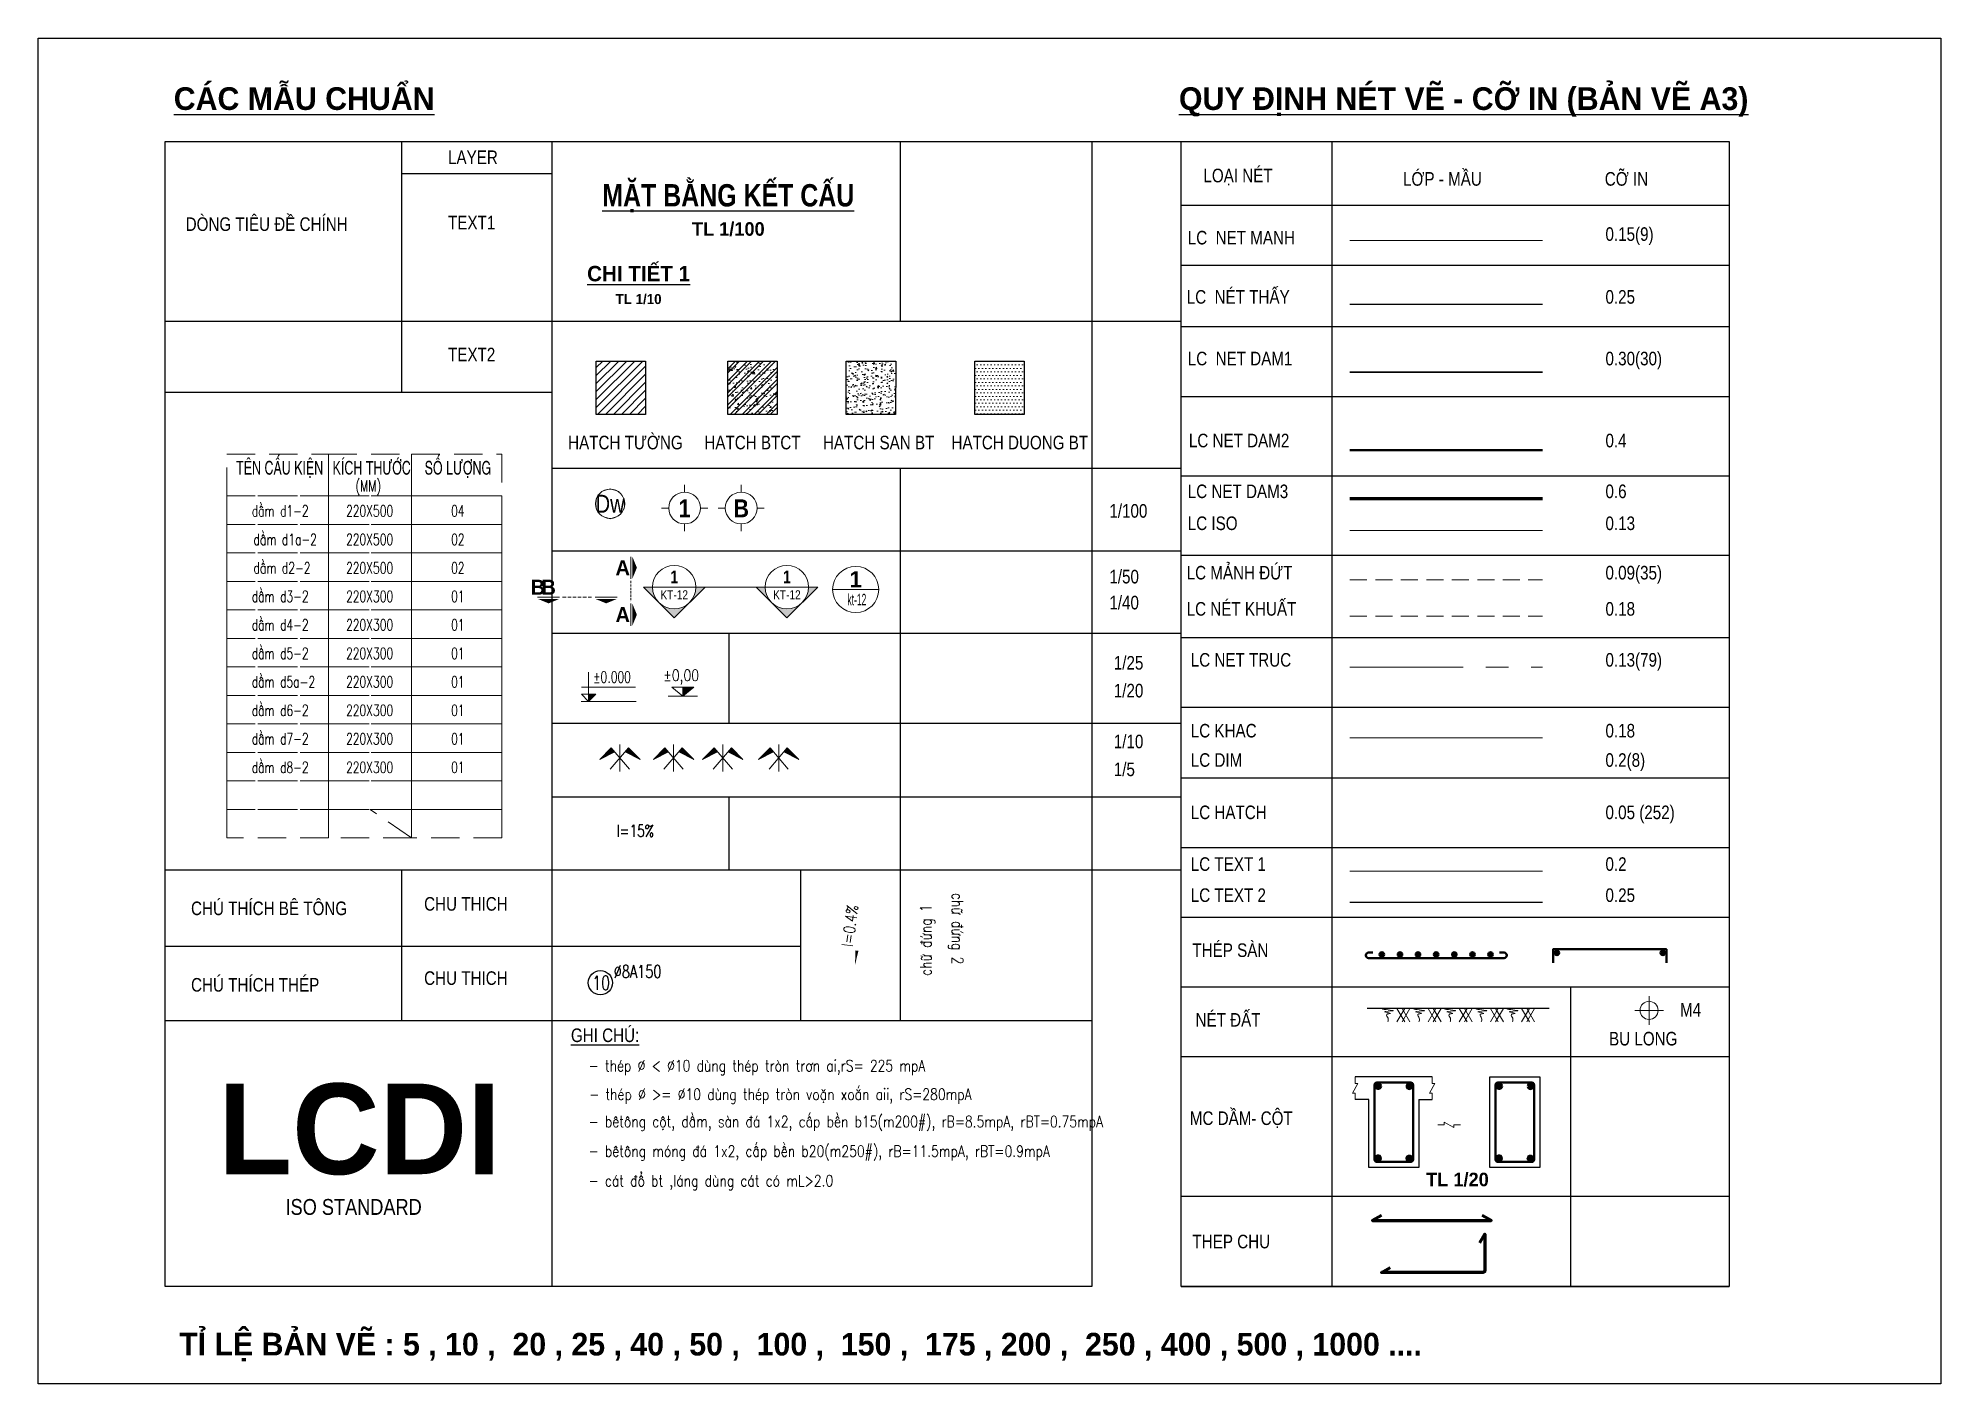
# Model space of a CAD drawing. Header units: inches. Extents: x -676 to 53517, y -16349 to 46516.
# Drawn here: x 28837 to 37237, y -16349 to -10409 of the extents above; entities that cross this region are included whole.
import ezdxf
from ezdxf.enums import TextEntityAlignment as Align

# ---------------------------------------------------------------- set-up
doc = ezdxf.new("R2010")
doc.units = ezdxf.units.IN
doc.header["$MEASUREMENT"] = 0
doc.set_wipeout_variables(frame=1)
for name, pattern in [('CENTERX2', [4, 2.5, -0.5, 0.5, -0.5]), ('DASHDOT', [1, 0.5, -0.25, 0, -0.25]), ('HIDDEN', [0.375, 0.25, -0.125])]:
    doc.linetypes.add(name, pattern=pattern)
for name, color, linetype, lineweight in [('2 - Text2', 2, 'Continuous', 20), ('KICHTHUOC', 167, 'Continuous', 15), ('LC Dim', 8, 'Continuous', 18), ('LC Hatch', 252, 'Continuous', 9), ('LC Hatch @ 1 (1)', 252, 'Continuous', 0), ('LC ISO', 153, 'Continuous', 13), ('LC Khac', 4, 'Continuous', 9), ('LC MANH DUT', 35, 'HIDDEN', 5), ('LC Net dam 1', 30, 'Continuous', 30), ('LC Net dam2', 6, 'Continuous', 40), ('LC Net dam3', 1, 'Continuous', 60), ('LC Net khuat', 4, 'HIDDEN', 13), ('LC Net manh', 9, 'Continuous', 5), ('LC Net thay', 7, 'Continuous', 25), ('LC Net truc', 79, 'DASHDOT', 13), ('LC Text1', 3, 'Continuous', 20), ('LC Text2', 7, 'Continuous', 25), ('TEXT', 7, 'Continuous', 20), ('v-KICHTHUOC', 8, 'Continuous', 18), ('v-TEXT', 7, 'Continuous', 20)]:
    doc.layers.add(name, color=color, linetype=linetype, lineweight=lineweight)
doc.styles.add('Arial', font='arial.ttf', dxfattribs={"width": 0.8})
doc.styles.add('Brief text', font='')
doc.styles.add('EG 1', font='')
doc.styles.add('General text 2', font='arial.ttf')
doc.styles.add('LC 1', font='')
doc.styles.add('LC 2', font='', dxfattribs={"width": 0.7})
doc.styles.add('LC 3', font='vnsimli.shx', dxfattribs={"width": 0.75})
doc.styles.add('LC3', font='', dxfattribs={"width": 0.8})
doc.styles.add('T1', font='Vnsimli.shx', dxfattribs={"width": 0.8})
doc.styles.add('T2', font='', dxfattribs={"width": 0.8})
doc.styles.add('text', font='hoatbif.shx', dxfattribs={"width": 0.7})
doc.styles.add('text1', font='', dxfattribs={"width": 0.7, "height": 300})
doc.styles.get('Brief text').set_extended_font_data('.VnHelvetInsH', bold=True)
doc.styles.get('EG 1').set_extended_font_data('.VnAvantH', bold=True)
doc.styles.get('LC 1').set_extended_font_data('.VnAvantH', bold=True)
doc.styles.get('LC 2').set_extended_font_data('.VnArial NarrowH')
doc.styles.get('LC3').set_extended_font_data('.VnArialH', bold=True)
doc.styles.get('T2').set_extended_font_data('.VnArialH')
doc.styles.get('text1').set_extended_font_data('.VnHelvetInsH', bold=True)

msp = doc.modelspace()

# ---------------------------------------------------------------- texts
at = {"layer": 'LC Text1', "ltscale": 0.2, "style": 'LC 1', "width": 0.9}
for s, p in [('1', (31690.8, -12547.4, 0)), ('B', (31940.8, -12547.4, 0))]:
    msp.add_text(s, height=78.9, rotation=359.99922, dxfattribs=at).set_placement(p, align=Align.BOTTOM_CENTER)
at = {"layer": 'LC Text1', "style": 'LC 3', "width": 0.75}
msp.add_text(' I=15%%%', height=52.43, rotation=359.99922, dxfattribs=at).set_placement((31363.4, -13933.8, 0))
at = {"layer": 'LC Text1', "color": 3, "style": 'LC 3', "width": 0.8}
for s, rotation, p in [('ch÷ ®øng 2', 269.99922, (32871, -14181.5, 0)), ('ch÷ ®øng 1', 89.99922, (32780.7, -14547.7, 0)), ('- thÐp %%C < %%C10 dïng thÐp trßn tr¬n ai,rS= 225 mpA', 359.99922, (31267.6, -14969.1, 0)), ('- thÐp %%C >= %%C10 dïng thÐp trßn voÆn xo¾n aii, rS=280mpA', 359.99922, (31269.6, -15095.4, 0)), ('- bªt«ng cét, dÇm, sµn ®¸ 1x2, cÊp bÒn b15(m200#), rB=8.5mpA, rBT=0.75mpA', 359.99922, (31267.2, -15215.7, 0)), ('- bªt«ng mãng ®¸ 1x2, cÊp bÒn b20(m250#), rB=11.5mpA, rBT=0.9mpA', 359.99922, (31267.2, -15346.4, 0)), ('- c¸t ®æ bt ,l¸ng dïng c¸t cã mL>2.0', 359.99922, (31267.2, -15477, 0))]:
    msp.add_text(s, height=50, rotation=rotation, dxfattribs=at).set_placement(p)
at = {"layer": 'LC Text2', "lineweight": -2}
for s, height, style, p in [('%%uc¸c mÉu chuÈn', 100, 'LC 1', (29435.9, -10725.8, 0)), ('%%Uquy ®Þnh nÐt vÏ - cì in (b¶n vÏ A3)', 100, 'LC 1', (33873.2, -10725.9, 0)), ('tl 1/20', 60, 'LC 1', (34964.4, -15476.5, 0)), ('iso standard', 70, 'LC 2', (29929.3, -15602.6, 0)), ('tØ lÖ b¶n vÏ : 5 , 10 ,  20 , 25 , 40 , 50 ,  100 ,  150 ,  175 , 200 ,  250 , 400 , 500 , 1000 ....', 100, 'LC 1', (29459.8, -16223.2, 0))]:
    msp.add_text(s, height=height, rotation=359.99922, dxfattribs=dict(at, style=style)).set_placement(p)
at = {"layer": 'LC Text2', "style": 'T2', "width": 0.8}
for s, p in [('layer', (30646.6, -10964.8, 0)), ('lo¹i nÐt', (33981.4, -11045.3, 0)), ('Líp - mÇu', (34862.2, -11060.3, 0)), ('cì in', (35753.1, -11060.3, 0)), ('dßng tiªu ®Ò chÝnh', (29488.5, -11259.9, 0)), ('text1', (30646.6, -11253.1, 0)), ('0.15(9)', (35756.1, -11303.8, 0)), ('LC  Net manh', (33912.3, -11319.6, 0)), ('LC  nÐt thÊy', (33907.7, -11581, 0)), ('0.25 ', (35756.1, -11581, 0)), ('text2', (30646.6, -11835.4, 0)), ('LC  Net dam1', (33912.3, -11853.1, 0)), ('0.30(30)', (35756.1, -11853.1, 0)), ('HATCH T¦êNG', (31176.8, -12223.9, 0)), ('HATCH BTCT', (31778.4, -12223.9, 0)), ('HATCH SAN BT', (32301.8, -12223.9, 0)), ('HATCH DUONG BT', (32869.1, -12223.9, 0)), ('LC Net dam2', (33917.2, -12214.9, 0)), ('0.4', (35756.1, -12215, 0)), ('LC Net dam3', (33912.2, -12439.2, 0)), ('0.6', (35756.1, -12439.2, 0)), ('1/100', (33566.1, -12525.5, 0)), ('LC iso', (33912.2, -12580.2, 0)), ('0.13', (35756.1, -12580.2, 0)), ('1/50', (33566.1, -12815.6, 0)), ('LC m¶nh ®øt', (33907.3, -12798.2, 0)), ('0.09(35)', (35756.1, -12798.2, 0)), ('1/40', (33566.1, -12930.2, 0)), ('LC nÐt khuÊt', (33907.3, -12958, 0)), ('0.18', (35756.1, -12958, 0)), ('1/25', (33585.6, -13196, 0)), ('LC Net truc', (33925.5, -13183, 0)), ('0.13(79)', (35756.1, -13183, 0)), ('1/20', (33585.6, -13318.8, 0)), ('LC khac', (33925.5, -13495.6, 0)), ('0.18', (35756.1, -13495.6, 0)), ('1/10', (33585.6, -13543.3, 0)), ('1/5', (33585.6, -13666.1, 0)), ('LC dim', (33925.5, -13625, 0)), ('0.2(8)', (35756.1, -13625.1, 0)), ('LC Hatch', (33925.5, -13856, 0)), ('0.05 (252)', (35756.1, -13856, 0)), ('LC text 1', (33925.5, -14084.3, 0)), ('0.2', (35756.1, -14084.3, 0)), ('LC text 2', (33925.5, -14221.5, 0)), ('0.25', (35756.1, -14221.5, 0)), ('chó thÝch bª t«ng', (29512.3, -14279.7, 0)), ('chu thich', (30541.2, -14260, 0)), ('thÐp sµn', (33932.6, -14464.3, 0)), ('chu thich', (30541.2, -14587.6, 0)), ('chó thÝch thÐp', (29512.3, -14617.2, 0)), ('nÐt ®Êt', (33946.5, -14771.9, 0)), ('m4', (36085.2, -14727.1, 0)), ('%%Ughi chó:', (31189.3, -14839.9, 0)), ('bu long', (35771.9, -14854.9, 0)), ('mc dÇm- cét', (33921.2, -15205.9, 0)), ('thep chu', (33933, -15750.3, 0))]:
    msp.add_text(s, height=60, rotation=359.99922, dxfattribs=at).set_placement(p)
at = {"layer": 'LC Text2', "linetype": 'ByBlock', "style": 'LC 3', "width": 0.75}
msp.add_text('%%C8A150', height=55.56, rotation=359.99922, dxfattribs=at).set_placement((31378.1, -14556, 0))
at = {"layer": 'LC Text2', "ltscale": 100, "style": 'LC 3', "width": 0.75}
msp.add_text('10', height=61.11, rotation=359.99922, dxfattribs=at).set_placement((31322.5, -14578.1, 0), align=Align.MIDDLE_CENTER)
at = {"layer": 'LC Text2', "lineweight": -2, "style": 'LC 1'}
msp.add_text('LCDI', height=400, rotation=359.99922, dxfattribs=at).set_placement((30255.7, -15222.9, 0), align=Align.MIDDLE)

# ---------------------------------------------------------------- blocks, each defined once
blk = doc.blocks.new('DXicon')
at = {"layer": 'LC Hatch', "ltscale": 50}
for points in [[(-1.15, 4.39), (-1.9, 5.26), (-4.45, 2.69)], [(4.45, 2.69), (1.9, 5.26), (1.15, 4.39)]]:
    blk.add_hatch(color=252, dxfattribs=at).paths.add_polyline_path(points)
at = {"layer": 'LC Net manh', "color": 8, "ltscale": 50}
for p, q in [((-1.9, 5.26), (-4.45, 2.69)), ((-4.45, 2.69), (-1.15, 4.39)), ((-2.13, 0.57), (1.9, 5.26)), ((2.13, 0.57), (-1.9, 5.26)), ((0, 0.04), (0, 6.04)), ((4.45, 2.69), (1.15, 4.39)), ((1.9, 5.26), (4.45, 2.69))]:
    blk.add_line(p, q, dxfattribs=at)
blk = doc.blocks.new('thep tron 2')
at = {"layer": 'LC Net dam2'}
for p, q in [((-0.5, 0.5), (0.5, 0.5)), ((0.35, 0.85), (-0.35, 0.15)), ((-0.35, 0.85), (0.35, 0.15)), ((0, 1), (0, 0))]:
    blk.add_line(p, q, dxfattribs=at)
blk.add_circle((0, 0.5), 0.5, dxfattribs=at)
blk = doc.blocks.new('theptron1')
at = {"layer": 'LC Net dam3'}
for p, q in [((-0.5, 0), (0.5, 0)), ((-0.35, 0.35), (0.35, -0.35)), ((0.35, 0.35), (-0.35, -0.35)), ((0, 0.5), (0, -0.5))]:
    blk.add_line(p, q, dxfattribs=at)
blk.add_circle((0, 0), 0.5, dxfattribs=at)
blk = doc.blocks.new('mat dat')
at = {"layer": 'LC Net manh'}
for p, q in [((2, 0), (3.73, -3)), ((3.73, 0), (2, -3)), ((3.15, 0), (4.88, -3)), ((4.88, 0), (3.15, -3))]:
    blk.add_line(p, q, dxfattribs=at)
blk.add_spline([(0, 0), (-1.21, -0.12), (1.21, -0.52), (-0.75, -0.75), (0.58, -1.1), (-0.23, -1.33), (0.06, -2.19), (0, -3)], degree=3, dxfattribs=at)
blk = doc.blocks.new('TTRUC')
at = {"layer": 'LC ISO'}
for p, q in [((0, 6.95), (0, 10.13)), ((-6.95, 0), (-10.13, 0)), ((6.95, 0), (10.13, 0)), ((0, -6.95), (0, -10.13))]:
    blk.add_line(p, q, dxfattribs=at)
at = {"layer": 'LC Net manh'}
blk.add_circle((0, 0), 6.95, dxfattribs=at)
blk = doc.blocks.new('TIEUDE1')
at = {"layer": '2 - Text2', "color": 7, "style": 'EG 1'}
blk.add_attdef('TIªU§Ò', text='', height=5, dxfattribs=at).set_placement((0, 0), align=Align.BOTTOM_CENTER)
blk.add_attdef('TL', text='', height=3, dxfattribs=at).set_placement((0, -2), align=Align.TOP_CENTER)
blk = doc.blocks.new('TIEUDE2')
at = {"layer": 'LC Text2', "color": 7, "style": 'LC 1'}
blk.add_attdef('%%UTIªU§Ò', text='', height=3.5, dxfattribs=at).set_placement((0, 0), align=Align.BOTTOM_CENTER)
blk.add_attdef('TL', text='', height=2.2, dxfattribs=at).set_placement((0, -1.8), align=Align.TOP_CENTER)
blk = doc.blocks.new('trich CT')
at = {"layer": 'LC ISO'}
blk.add_line((-500, 0), (500, 0), dxfattribs=at)
blk.add_circle((0, 0), 500, dxfattribs=at)
at = {"layer": 'LC Text1', "style": 'text1'}
blk.add_attdef('T', text='', height=350, dxfattribs=at).set_placement((0, 223), align=Align.MIDDLE_CENTER)
at = {"layer": 'LC Text1', "linetype": 'ByBlock', "style": 'text', "width": 0.7}
blk.add_attdef('KT', text='', height=250, dxfattribs=at).set_placement((0, -217), align=Align.MIDDLE_CENTER)
blk = doc.blocks.new('*U85')
at = {"layer": 'LC ISO'}
h = blk.add_hatch(color=256, dxfattribs=at)
h.paths.add_polyline_path([(0, -8.49), (4.24, -4.24, -0.198912), (0, -6, -0.198912), (-4.24, -4.24)])
h.paths.add_polyline_path([(8.49, 0), (6, 0, -0.198912), (4.24, -4.24)])
h.paths.add_polyline_path([(-4.24, -4.24, -0.198912), (-6, 0), (-8.49, 0)])
h = blk.add_hatch(color=256, dxfattribs=at)
h.paths.add_polyline_path([(31.08, -8.49), (35.32, -4.24, -0.198912), (31.08, -6, -0.198912), (26.84, -4.24)])
h.paths.add_polyline_path([(39.57, 0), (37.08, 0, -0.198912), (35.32, -4.24)])
h.paths.add_polyline_path([(26.84, -4.24, -0.198912), (25.08, 0), (22.59, 0)])
for p, q in [((-6, 0), (6, 0)), ((25.08, 0), (37.08, 0))]:
    blk.add_line(p, q, dxfattribs=at)
for points in [[(6, 0), (8.49, 0), (0, -8.49), (-8.49, 0), (-6, 0)], [(37.08, 0), (39.57, 0), (31.08, -8.49), (22.59, 0), (25.08, 0)]]:
    blk.add_lwpolyline(points, dxfattribs=at)
for centre in [(0, 0), (31.08, 0)]:
    blk.add_circle(centre, 6, dxfattribs=at)
at = {"layer": 'LC MANH DUT', "linetype": 'HIDDEN', "ltscale": 300}
blk.add_line((6, 0), (25.08, 0), dxfattribs=at)
at = {"layer": 'LC Text1', "style": 'Brief text', "width": 0.8, "flags": 8}
for tag, p in [('VIEW-NUMBER2', (0, 52)), ('VIEW-NUMBER1', (0, 0))]:
    blk.add_attdef(tag, text='', height=3.5, dxfattribs=at).set_placement(p, align=Align.BOTTOM_CENTER)
at = {"layer": 'LC Text1', "style": 'Arial', "width": 0.8, "flags": 8}
for tag, p in [('SHEET-NUMBER2', (0, 51.13)), ('SHEET-NUMBER1', (0, -0.87))]:
    blk.add_attdef(tag, text='', height=2.5, dxfattribs=at).set_placement(p, align=Align.TOP_CENTER)
blk = doc.blocks.new('Caodo1')
at = {"layer": 'LC Text1'}
blk.add_hatch(color=4, dxfattribs=at).paths.add_polyline_path([(0, 200), (0, 0), (243, 200)])
at = {"layer": 'LC Text1', "color": 4}
for p, q in [((324, 0), (-324, 0)), ((0, 0), (0, 200))]:
    blk.add_line(p, q, dxfattribs=at)
blk.add_lwpolyline([(-243, 200), (243, 200), (0, 0), (0, 0)], close=True, dxfattribs=at)
at = {"layer": 'LC Text1', "color": 4, "style": 'T1', "width": 0.8}
blk.add_attdef('%%P0,00', text='', height=250, dxfattribs=at).set_placement((-39, 460), align=Align.MIDDLE_CENTER)
blk = doc.blocks.new('bu lon')
at = {"layer": 'LC Khac', "color": 9}
for p, q in [((0.79, 0), (-0.79, 0)), ((0, -0.79), (0, 0.79))]:
    blk.add_line(p, q, dxfattribs=at)
at = {"layer": 'LC Khac', "color": 7}
blk.add_circle((0, 0), 0.5, dxfattribs=at)
blk = doc.blocks.new('MM')
at = {"layer": 'LC Khac', "xscale": 2.289702860291335, "yscale": 2.289702860291335, "zscale": 2.289702860291335}
blk.add_blockref('bu lon', (0, 0), dxfattribs=at)
blk = doc.blocks.new('CT')
at = {"layer": 'LC Khac'}
blk.add_hatch(color=252, dxfattribs=at).paths.add_polyline_path([(3.25, 1.6), (1.64, 1.6), (1.64, 0)])
at = {"layer": 'LC Khac', "color": 9, "ltscale": 50}
for p, q in [((12.09, 0), (0, 0)), ((0.05, 3.14), (12, 3.14))]:
    blk.add_line(p, q, dxfattribs=at)
for points in [[(1.64, 6.43), (1.64, 0)], [(1.64, 0), (0.03, 1.6), (1.64, 1.6)], [(1.64, 0), (3.25, 1.6), (1.64, 1.6)]]:
    blk.add_lwpolyline(points, dxfattribs=at)
at = {"layer": 'LC Khac', "color": 3, "style": 'LC 3', "width": 0.75}
blk.add_attdef('CT', (1.91, 3.5), '', height=2.2, dxfattribs=at)
blk = doc.blocks.new('*U66')
at = {"layer": 'Defpoints'}
blk.add_lwpolyline([(0, 4.25), (-2.5, 3.44), (-4.04, 1.31), (-4.04, -1.31), (-2.5, -3.44), (0, -4.25), (2.5, -3.44), (4.04, -1.31), (4.04, 1.31), (2.5, 3.44)], close=True, dxfattribs=at)
at = {"layer": 'LC Text1', "style": 'General text 2', "width": 0.8, "flags": 8}
blk.add_attdef('SYMBOL', text='', height=5.2, dxfattribs=at).set_placement((0, 0), align=Align.MIDDLE_CENTER)
blk.add_wipeout([(0, 4.25), (-2.5, 3.44), (-4.04, 1.31), (-4.04, -1.31), (-2.5, -3.44), (0, -4.25), (2.5, -3.44), (4.04, -1.31), (4.04, 1.31), (2.5, 3.44)]).dxf.layer = 'LC Net manh'
at = {"layer": 'LC ISO'}
blk.add_circle((0, 0), 4.25, dxfattribs=at)
blk = doc.blocks.new('matcatdoc')
at = {"layer": 'LC Khac', "color": 1, "ltscale": 2}
for p, q in [((0, 485), (0, 0)), ((0, -550), (0, -1036))]:
    blk.add_line(p, q, dxfattribs=at)
for points in [[(134, 243, 0, 471, 0), (37, 243, 275, 275, 0)], [(134, -793, 0, 471, 0), (37, -793, 275, 275, 0)]]:
    blk.add_lwpolyline(points, format="xyseb", dxfattribs=at)
at = {"layer": 'LC MANH DUT', "ltscale": 200}
blk.add_line((0, -49), (0, -506), dxfattribs=at)
at = {"ltscale": 2, "style": 'LC 1'}
for p in [(-179, 243), (-179, -793)]:
    blk.add_attdef('LC', text='', height=330, dxfattribs=at).set_placement(p, align=Align.MIDDLE_CENTER)
blk = doc.blocks.new('*U84')
at = {"layer": 'LC Khac', "color": 1, "ltscale": 2}
for p, q in [((0, 0), (-485, 0)), ((1271, 0), (785, 0))]:
    blk.add_line(p, q, dxfattribs=at)
for points in [[(-243, -134, 0, 471, 0), (-243, -37, 275, 275, 0)], [(1028, -134, 0, 471, 0), (1028, -37, 275, 275, 0)]]:
    blk.add_lwpolyline(points, format="xyseb", dxfattribs=at)
at = {"layer": 'LC MANH DUT', "ltscale": 300}
blk.add_line((66, 0), (732, 0), dxfattribs=at)
at = {"ltscale": 2, "style": 'LC 1'}
for p in [(-243, 222), (1028, 222)]:
    blk.add_attdef('LC', text='', height=330, dxfattribs=at).set_placement(p, align=Align.MIDDLE_CENTER)
blk = doc.blocks.new('DODOC1')
at = {"layer": 'KICHTHUOC'}
blk.add_lwpolyline([(-630, 0, 0, 0, 0), (762, 0, 0, 66.7, 0), (443, 0, 66.7, 66.7, 0)], format="xyseb", dxfattribs=at)
at = {"layer": 'TEXT', "style": 'T1', "width": 0.8}
blk.add_attdef('DOC', text='', height=250, dxfattribs=at).set_placement((-79, 226), align=Align.MIDDLE_CENTER)

# ---------------------------------------------------------------- hatches: boundary and pattern name
at = {"layer": 'LC Hatch', "ltscale": 3}
h = msp.add_hatch(dxfattribs=at)
h.set_pattern_fill('AR-CONC', color=256, scale=7.032451, angle=-0.00078)
h.set_pattern_definition([(49.99922, (40252.093, -28188.806), (50.44091, -4.4137), [5.27434, -58.01772]), (354.9992, (40252.093, -28188.806), (-9.7569, 52.89768), [4.21947, -46.41418]), (100.45062, (40256.296, -28189.174), (40.68405, 48.48394), [4.4825, -49.30748]), (46.1834, (40252.093, -28174.74), (75.05305, -11.64107), [7.9115, -87.0266]), (96.6348, (40258.35, -28175.71), (65.73064, 68.50347), [6.72375, -73.9612]), (351.1834, (40252.09, -28174.74), (65.7306, 68.50352), [6.3292, -69.62127]), (20.99922, (40259.126, -28178.257), (41.97681, -28.31455), [5.27434, -58.01772]), (325.9992, (40259.126, -28178.257), (17.11173, 50.99559), [4.21947, -46.41418]), (71.45062, (40262.624, -28180.617), (59.08856, 22.68099), [4.4825, -49.30748]), (37.49922, (40252.093, -28188.806), (0.855456, 23.410587), [0, -45.851583, 0, -47.117424, 0, -46.58999]), (7.49922, (40252.093, -28188.806), (18.500617, 27.73656), [0, -26.863964, 0, -44.796715, 0, -17.75694]), (327.49922, (40236.41, -28188.805), (37.540781, -1.586674), [0, -17.58113, 0, -54.85312, 0, -72.78587]), (317.49922, (40229.378, -28188.805), (41.01238, 7.039273), [0, -22.85547, 0, -36.4281, 0, -51.68852])])
h.paths.add_polyline_path([(32622.8, -11834.4), (32404.8, -11834.4), (32404.8, -12069.9), (32622.7, -12069.9)])
h = msp.add_hatch(dxfattribs=at)
h.set_pattern_fill('DOTS', color=256, scale=246.135797, angle=-0.00078)
h.set_pattern_definition([(359.99922, (40289.688, -28188.806), (7.691954, 15.383382), [0, -15.383487])])
h.paths.add_polyline_path([(33190.1, -11834.4), (32972.1, -11834.4), (32972.1, -12069.9), (33190.1, -12069.9)])
at = {"layer": 'LC Hatch @ 1 (1)', "ltscale": 2}
h = msp.add_hatch(dxfattribs=at)
h.set_pattern_fill('ANSI31', color=256, scale=200.002916, angle=-0.00078)
h.set_pattern_definition([(44.99922, (40289.688, -28188.806), (-17.677686, 17.67817), [])])
h.paths.add_polyline_path([(31518.7, -12069.9), (31518.7, -11834.4), (31300.8, -11834.4), (31300.8, -12069.9)])
h = msp.add_hatch(dxfattribs=at)
h.set_pattern_fill('BTCT', color=256, scale=10, angle=-0.00078)
h.set_pattern_definition([(49.9992, (31400.274, 378.59), (71.72593, -6.2762), [7.5, -82.5]), (354.9992, (31400.274, 378.59), (-13.8741, 75.2194), [6, -66]), (100.4506, (31406.25, 378.07), (57.8519, 68.94316), [6.374, -70.1142]), (46.1834, (31400.27, 398.59), (106.7239, -16.55336), [11.25, -123.75]), (96.6348, (31409.17, 397.21), (93.4676, 97.4105), [9.561, -105.1713]), (351.1834, (31400.27, 398.59), (93.4675, 97.4106), [9, -99]), (20.9992, (31410.274, 393.59), (59.69015, -40.2627), [7.5, -82.5]), (325.9992, (31410.274, 393.59), (24.33253, 72.51467), [6, -66]), (71.4506, (31415.25, 390.24), (84.0227, 32.2519), [6.374, -70.1142]), (37.49922, (31400.274, 378.593), (1.21644, 33.28937), [0, -65.2, 0, -67, 0, -66.25]), (7.4992, (31400.274, 378.593), (26.30749, 39.44081), [0, -38.2, 0, -63.7, 0, -25.25]), (327.49922, (31377.974, 378.593), (53.382213, -2.25622), [0, -25, 0, -78, 0, -103.5]), (317.4992, (31367.974, 378.593), (58.31875, 10.0097), [0, -32.5, 0, -51.8, 0, -73.5]), (44.9992, (31400.274, 378.593), (-26.51614, 26.51687), []), (44.9992, (31417.95, 378.592), (-26.51614, 26.51687), [])])
h.paths.add_polyline_path([(32099.4, -11834.4), (31881.4, -11834.4), (31881.4, -12069.9), (32099.4, -12069.9)])

# ---------------------------------------------------------------- linework, layer by layer
at = {"layer": 'Defpoints', "ltscale": 0.2, "elevation": 0}
msp.add_lwpolyline([(28837, -10408.6), (37237, -10408.7), (37236.9, -16348.7), (28836.9, -16348.6)], close=True, dxfattribs=at)
at = {"layer": 'LC ISO', "ltscale": 0.5}
msp.add_line((34628, -12581.8, 0), (35478.4, -12581.8, 0), dxfattribs=at)
at = {"layer": 'LC Khac', "ltscale": 0.5}
msp.add_line((34628, -13497.2, 0), (35478.4, -13497.2, 0), dxfattribs=at)
at = {"layer": 'LC MANH DUT', "ltscale": 300}
msp.add_line((34628, -12799.7, 0), (35478.4, -12799.8, 0), dxfattribs=at)
at = {"layer": 'LC Net dam 1'}
msp.add_line((34628, -11882.9, 0), (35478.4, -11882.9, 0), dxfattribs=at)
at = {"layer": 'LC Net dam2', "ltscale": 5}
msp.add_line((35478.4, -12226.9, 0), (34628, -12226.9, 0), dxfattribs=at)
at = {"layer": 'LC Net dam2', "elevation": 0}
msp.add_lwpolyline([(35288.7, -14445.2), (35308.7, -14445.2, -0.414214), (35320.1, -14456.6), (35320.1, -14457.8, -0.414214), (35308.7, -14469.2), (35009.2, -14469.2), (34709.8, -14469.2, -0.414214), (34698.4, -14457.8), (34698.4, -14456.6, -0.414214), (34709.8, -14445.2), (34729.8, -14445.2)], format="xyb", dxfattribs=at)
msp.add_lwpolyline([(35525.2, -14490), (35525.2, -14430), (36025.2, -14430), (36025.2, -14490)], dxfattribs=at)
for points in [[(34736.5, -15358.8), (34736.5, -15028.8, -0.414214), (34746.5, -15018.8), (34896.5, -15018.8, -0.414214), (34906.5, -15028.8), (34906.5, -15358.8, -0.414214), (34896.5, -15368.8), (34746.5, -15368.8, -0.414214)], [(35270.9, -15358.8), (35270.9, -15028.8, -0.414214), (35280.9, -15018.8), (35430.9, -15018.8, -0.414214), (35440.9, -15028.8), (35440.9, -15358.8, -0.414214), (35430.9, -15368.8), (35280.9, -15368.8, -0.414214)]]:
    msp.add_lwpolyline(points, format="xyb", close=True, dxfattribs=at)
at = {"layer": 'LC Net dam3', "ltscale": 0.5}
msp.add_line((34628, -12440.7, 0), (35478.4, -12440.7, 0), dxfattribs=at)
at = {"layer": 'LC Net dam3', "ltscale": 5, "elevation": 0}
msp.add_lwpolyline([(34767.3, -15605), (34728.3, -15627.5), (35251.3, -15627.5), (35212.4, -15605)], dxfattribs=at)
at = {"layer": 'LC Net dam3', "elevation": 0}
msp.add_lwpolyline([(35201.7, -15726), (35224.2, -15687), (35224.2, -15846.7, -0.414214), (35214.2, -15856.7), (34766.7, -15856.7), (34805.7, -15834.2)], format="xyb", dxfattribs=at)
at = {"layer": 'LC Net khuat', "ltscale": 300}
msp.add_line((34628, -12959.6, 0), (35478.4, -12959.6, 0), dxfattribs=at)
at = {"layer": 'LC Net manh'}
msp.add_line((34628, -11302.7, 0), (35478.4, -11302.7, 0), dxfattribs=at)
at = {"layer": 'LC Net manh', "elevation": 0}
for points in [[(34651.5, -15093.8), (34651.5, -15065.2), (34640, -15065.2), (34663, -15022.5), (34651.5, -15022.5), (34651.5, -14993.8)], [(34991.5, -15093.8), (34991.5, -15065.2), (34980, -15065.2), (35003, -15022.5), (34991.5, -15022.5), (34991.5, -14993.8)], [(35015.6, -15205), (35044.2, -15205), (35044.2, -15193.5), (35086.9, -15216.5), (35086.9, -15205), (35115.6, -15205)]]:
    msp.add_lwpolyline(points, dxfattribs=at)
at = {"layer": 'LC Net thay'}
for p, q in [((30441.6, -10865.6, 0), (30441.6, -11971.3, 0)), ((31104.3, -10865.6, 0), (31104.3, -15919, 0)), ((32642.4, -10865.6, 0), (32642.4, -11658.1, 0)), ((33488.7, -10865.6, 0), (33882.9, -10865.6, 0)), ((34548.8, -10865.6, 0), (34548.7, -15919, 0)), ((31104.3, -11007.6, 0), (30441.6, -11007.6, 0)), ((33882.9, -11145.9, 0), (36302.3, -11145.9, 0)), ((33882.9, -11410.5, 0), (36302.3, -11410.5, 0)), ((34628, -11582.5, 0), (35478.4, -11582.5, 0)), ((29397.9, -11658.1, 0), (32642.4, -11658.1, 0)), ((29397.9, -11658.1, 0), (33882.9, -11658.1, 0)), ((33882.9, -11681.6, 0), (36302.3, -11681.7, 0)), ((29397.9, -11971.3, 0), (31104.3, -11971.3, 0)), ((33882.9, -11990.7, 0), (36302.3, -11990.7, 0)), ((31104.3, -12307.6, 0), (33882.9, -12307.6, 0)), ((32642.3, -12307.6, 0), (32642.3, -14744.8, 0)), ((33882.9, -12340.5, 0), (36302.3, -12340.6, 0)), ((31104.3, -12671.1, 0), (33882.9, -12671.1, 0)), ((33882.9, -12690.4, 0), (36302.3, -12690.4, 0)), ((31104.3, -13034.5, 0), (33882.9, -13034.6, 0)), ((31885.8, -13034.5, 0), (31885.8, -13432.8, 0)), ((33882.9, -13053.9, 0), (36302.2, -13053.9, 0)), ((31104.3, -13432.8, 0), (33882.9, -13432.9, 0)), ((33882.9, -13361.4, 0), (36302.2, -13361.4, 0)), ((33882.9, -13674, 0), (36302.2, -13674.1, 0)), ((31104.3, -13756.8, 0), (32642.3, -13756.9, 0)), ((31104.3, -13756.8, 0), (33882.9, -13756.9, 0)), ((31885.8, -13756.8, 0), (31885.8, -14079.1, 0)), ((33882.9, -13981.6, 0), (36302.2, -13981.6, 0)), ((29397.9, -14079, 0), (33882.9, -14079.1, 0)), ((30441.6, -14079, 0), (30441.6, -14744.8, 0)), ((32204.5, -14744.8, 0), (32204.5, -14079.1, 0)), ((34628, -14223, 0), (35478.4, -14223.1, 0)), ((33882.9, -14289.1, 0), (36302.2, -14289.2, 0)), ((29397.9, -14417.2, 0), (32204.5, -14417.3, 0)), ((33882.8, -14596.7, 0), (36302.2, -14596.7, 0)), ((35601.4, -14596.7, 0), (35601.3, -15919, 0)), ((35508.2, -14691.3, 0), (34704.2, -14691.3, 0)), ((29397.9, -14744.8, 0), (33488.6, -14744.9, 0)), ((29397.9, -14744.8, 0), (33488.6, -14744.9, 0)), ((33882.8, -14904.2, 0), (36302.2, -14904.2, 0)), ((34991.5, -14993.8, 0), (34651.5, -14993.8, 0)), ((34711.5, -15093.8, 0), (34651.5, -15093.8, 0)), ((34931.5, -15093.8, 0), (34991.5, -15093.8, 0)), ((33882.8, -15519.3, 0), (36302.2, -15519.3, 0)), ((33882.8, -15919, 0), (36302.2, -15919, 0))]:
    msp.add_line(p, q, dxfattribs=at)
at = {"layer": 'LC Net thay', "elevation": 0}
for points in [[(29397.9, -10865.5), (33488.7, -10865.6), (33488.6, -15919), (29397.9, -15918.9)], [(33882.9, -10865.6), (36302.3, -10865.6), (36302.2, -15919), (33882.8, -15919)], [(35245.9, -14993.8), (35465.9, -14993.8), (35465.9, -15393.8), (35245.9, -15393.8)]]:
    msp.add_lwpolyline(points, close=True, dxfattribs=at)
msp.add_lwpolyline([(34931.5, -15093.8), (34931.5, -15393.8), (34711.5, -15393.8), (34711.5, -15093.8)], dxfattribs=at)
at = {"layer": 'LC Net truc', "linetype": 'CENTERX2', "ltscale": 200}
msp.add_line((34628, -13184.5, 0), (35478.4, -13184.6, 0), dxfattribs=at)
at = {"layer": 'LC Text1'}
msp.add_line((34628, -14085.9, 0), (35478.4, -14085.9, 0), dxfattribs=at)
at = {"layer": 'LC Text2', "ltscale": 2, "elevation": 0}
for points in [[(31300.8, -11834.4), (31518.7, -11834.4), (31518.7, -12069.9), (31300.8, -12069.9)], [(31881.4, -11834.4), (32099.4, -11834.4), (32099.4, -12069.9), (31881.4, -12069.9)], [(32404.8, -11834.4), (32622.8, -11834.4), (32622.7, -12069.9), (32404.8, -12069.9)], [(32972.1, -11834.4), (33190.1, -11834.4), (33190.1, -12069.9), (32972.1, -12069.9)]]:
    msp.add_lwpolyline(points, close=True, dxfattribs=at)
at = {"layer": 'LC Text2', "ltscale": 100}
msp.add_circle((31319.5, -14578.1, 0), 53.5, dxfattribs=at)

# ---------------------------------------------------------------- block references
at = {"layer": 'LC Dim'}
for p, xscale, yscale, zscale, rotation in [((34752.5, -15034.8, 0), 20.00000014482849, 20.00000014482849, 20.00000014482849, 359.999216292062), ((34890.5, -15034.8, 0), -20.00000014482849, 20.00000014482846, 20.00000014482846, 359.999216292062), ((35286.9, -15034.8, 0), 20.00000014482849, 20.00000014482849, 20.00000014482849, 359.999216292062), ((35424.9, -15034.8, 0), -20.00000014482849, 20.00000014482846, 20.00000014482846, 359.999216292062), ((34752.5, -15352.8, 0), -20.00000014482848, 20.00000014482846, 20.00000014482846, 179.9992162950231), ((34890.5, -15352.8, 0), 20.00000014482848, 20.00000014482848, 20.00000014482848, 179.9992162950232), ((35286.9, -15352.8, 0), -20.00000014482848, 20.00000014482846, 20.00000014482846, 179.9992162950231), ((35424.9, -15352.8, 0), 20.00000014482848, 20.00000014482848, 20.00000014482848, 179.9992162950232)]:
    msp.add_blockref('theptron1', p, dxfattribs=dict(at, xscale=xscale, yscale=yscale, zscale=zscale, rotation=rotation))
at = {"layer": 'LC Hatch', "xscale": 20.00000014482849, "yscale": 20.00000014482849, "zscale": 20.00000014482849, "rotation": 359.999216292062}
for p in [(31405.5, -13647.1, 0), (31642.4, -13647.1, 0), (31859.5, -13647.1, 0), (32106.3, -13647.1, 0)]:
    msp.add_blockref('DXicon', p, dxfattribs=at)
at = {"layer": 'LC ISO', "xscale": 10.07844203318265, "yscale": 10.07844203318265, "zscale": 10.07844203318265, "rotation": 359.999216292062}
for p in [(31690.8, -12483.2, 0), (31940.8, -12483.2, 0)]:
    msp.add_blockref('TTRUC', p, dxfattribs=at)
at = {"layer": 'LC ISO'}
ref = msp.add_blockref('*U85', (31645.3, -12831.9, 0), dxfattribs=dict(at, xscale=16.00000011586775, yscale=16.00000011586775, zscale=16.00000011586775, rotation=359.999216292062))
ref.add_attrib('VIEW-NUMBER1', '1', dxfattribs={"layer": 'LC Text1', "height": 56, "rotation": 359.99922, "style": 'Brief text', "width": 0.8}).set_placement((31645.3, -12831.9, 0), align=Align.BOTTOM_CENTER)
ref.add_attrib('SHEET-NUMBER1', 'KT-12', dxfattribs={"layer": 'LC Text1', "height": 40, "rotation": 359.99922, "style": 'Arial', "width": 0.8}).set_placement((31645.3, -12845.8, 0), align=Align.TOP_CENTER)
ref.add_attrib('VIEW-NUMBER2', '1', dxfattribs={"layer": 'LC Text1', "height": 56, "rotation": 359.99922, "style": 'Brief text', "width": 0.8}).set_placement((32142.6, -12831.9, 0), align=Align.BOTTOM_CENTER)
ref.add_attrib('SHEET-NUMBER2', 'KT-12', dxfattribs={"layer": 'LC Text1', "height": 40, "rotation": 359.99922, "style": 'Arial', "width": 0.8}).set_placement((32142.6, -12845.8, 0), align=Align.TOP_CENTER)
ref = msp.add_blockref('trich CT', (32446.4, -12842.5, 0), dxfattribs=dict(at, xscale=0.2036571443320401, yscale=0.2036571443320401, zscale=0.2036571443320401, rotation=359.999216292062))
ref.add_attrib('T', '1', dxfattribs={"layer": 'LC Text2', "height": 71.3, "rotation": 359.99922, "style": 'text1'}).set_placement((32446.4, -12797.2, 0), align=Align.MIDDLE_CENTER)
ref.add_attrib('KT', ' kt-12', dxfattribs={"layer": 'LC Text2', "linetype": 'ByBlock', "height": 50.91, "rotation": 359.99922, "style": 'text', "width": 0.55}).set_placement((32446.4, -12886.8, 0), align=Align.MIDDLE_CENTER)
at = {"layer": 'LC Khac', "xscale": 20.00000014482849, "yscale": 20.00000014482849, "zscale": 20.00000014482849, "rotation": 359.999216292062}
for p in [(34795.3, -14691.3, 0), (34932.9, -14691.3, 0), (35070.5, -14691.3, 0), (35208, -14691.3, 0), (35345.6, -14691.3, 0)]:
    msp.add_blockref('mat dat', p, dxfattribs=at)
at = {"layer": 'LC MANH DUT', "xscale": 34.939031595169, "yscale": 34.939031595169, "zscale": 34.939031595169, "rotation": 359.999216292062}
msp.add_blockref('MM', (35948.6, -14700, 0), dxfattribs=at)
at = {"layer": 'LC Net dam2'}
for p, xscale, yscale, zscale, rotation in [((34768.8, -14463.2, 0), 20.00000014482849, 20.00000014482849, 20.00000014482849, 359.999216292062), ((34848.8, -14463.2, 0), 20.00000014482849, 20.00000014482849, 20.00000014482849, 359.999216292062), ((34928.8, -14463.2, 0), 20.00000014482849, 20.00000014482849, 20.00000014482849, 359.999216292062), ((35008.8, -14463.2, 0), 20.00000014482849, 20.00000014482849, 20.00000014482849, 359.999216292062), ((35088.8, -14463.2, 0), 20.00000014482849, 20.00000014482849, 20.00000014482849, 359.999216292062), ((35168.8, -14463.2, 0), 20.00000014482849, 20.00000014482849, 20.00000014482849, 359.999216292062), ((35248.8, -14463.2, 0), 20.00000014482849, 20.00000014482849, 20.00000014482849, 359.999216292062), ((35541.2, -14436, 0), -20.00000014482848, 20.00000014482846, 20.00000014482846, 179.9992162950231), ((36009.2, -14436, 0), 20.00000014482848, 20.00000014482848, 20.00000014482848, 179.9992162950232)]:
    msp.add_blockref('thep tron 2', p, dxfattribs=dict(at, xscale=xscale, yscale=yscale, zscale=zscale, rotation=rotation))
at = {"layer": 'LC Net manh'}
ref = msp.add_blockref('matcatdoc', (31453.6, -12794.9, 0), dxfattribs=dict(at, xscale=0.2000000014483476, yscale=0.2000000014483476, zscale=0.2000000014483476, rotation=359.999216292062))
ref.add_attrib('LC', 'A', dxfattribs={"layer": '0', "ltscale": 2, "height": 66, "rotation": 359.99922, "style": 'LC 1'}).set_placement((31417.8, -12953.4, 0), align=Align.MIDDLE_CENTER)
ref.add_attrib('LC', 'A', dxfattribs={"layer": '0', "ltscale": 2, "height": 66, "rotation": 359.99922, "style": 'LC 1'}).set_placement((31417.8, -12746.3, 0), align=Align.MIDDLE_CENTER)
ref = msp.add_blockref('*U84', (31139.3, -12876.8, 0), dxfattribs=dict(at, xscale=0.2000000014483476, yscale=0.2000000014483476, zscale=0.2000000014483476, rotation=359.999216292062))
ref.add_attrib('LC', 'B', dxfattribs={"layer": '0', "ltscale": 2, "height": 66, "rotation": 359.99922, "style": 'LC 1'}).set_placement((31043.4, -12832.3, 0), align=Align.MIDDLE_CENTER)
ref.add_attrib('LC', 'B', dxfattribs={"layer": '0', "ltscale": 2, "height": 66, "rotation": 359.99922, "style": 'LC 1'}).set_placement((31090.8, -12832.3, 0), align=Align.MIDDLE_CENTER)
at = {"layer": 'LC Text1'}
ref = msp.add_blockref('CT', (31234.7, -13336.5, 0), dxfattribs=dict(at, xscale=20.00000014482849, yscale=20.00000014482849, zscale=20.00000014482849, rotation=359.999216292062))
ref.add_attrib('CT', '%%P0.000', (31287.4, -13253.7, 0), dxfattribs={"color": 3, "height": 49.6, "rotation": 359.99922, "style": 'LC 3', "width": 0.7})
ref = msp.add_blockref('Caodo1', (31683.6, -13313, 0), dxfattribs=dict(at, xscale=0.2000000014483476, yscale=0.2000000014483476, zscale=0.2000000014483476, rotation=359.999216292062))
ref.add_attrib('%%P0,00', '%%p0,00', dxfattribs={"layer": 'LC Text2', "height": 50, "rotation": 359.99922, "style": 'T1', "width": 0.8}).set_placement((31675.8, -13221.1, 0), align=Align.MIDDLE_CENTER)
at = {"layer": 'LC Text2'}
ref = msp.add_blockref('TIEUDE1', (31883.9, -11181.3, 0), dxfattribs=dict(at, xscale=20.00000014482849, yscale=20.00000014482849, zscale=20.00000014482849, rotation=359.999216292062))
ref.add_attrib('TIªU§Ò', '%%UmÆt b»ng kÕt cÊu', dxfattribs={"color": 7, "height": 98.488, "rotation": 359.99922, "style": 'LC3', "width": 0.8}).set_placement((31883.9, -11181.3, 0), align=Align.BOTTOM_CENTER)
ref.add_attrib('TL', 'TL 1/100', dxfattribs={"color": 7, "height": 60, "rotation": 359.99922, "style": 'LC 1'}).set_placement((31883.9, -11221.3, 0), align=Align.TOP_CENTER)
ref = msp.add_blockref('TIEUDE2', (31487.9, -11502.6, 0), dxfattribs=dict(at, xscale=20.00000014482849, yscale=20.00000014482849, zscale=20.00000014482849, rotation=359.999216292062))
ref.add_attrib('%%UTIªU§Ò', '%%Uchi tiÕt 1', dxfattribs={"color": 7, "height": 67.923, "rotation": 359.99922, "style": 'LC 1'}).set_placement((31487.9, -11502.6, 0), align=Align.BOTTOM_CENTER)
ref.add_attrib('TL', 'TL 1/10', dxfattribs={"color": 7, "height": 44, "rotation": 359.99922, "style": 'LC 1'}).set_placement((31487.9, -11538.6, 0), align=Align.TOP_CENTER)
at = {"layer": 'v-KICHTHUOC'}
ref = msp.add_blockref('DODOC1', (32463.6, -14348.6, 0), dxfattribs=dict(at, xscale=-0.2000029164870154, yscale=0.2000029164870153, zscale=0.2000029164870153, rotation=82.3267871807796))
ref.add_attrib('DOC', 'I=0.4%', dxfattribs={"layer": 'v-TEXT', "height": 50, "rotation": 82.32679, "style": 'T1', "width": 0.8}).set_placement((32421, -14327, 0), align=Align.MIDDLE_CENTER)

msp.set_redraw_order([(e.dxf.handle, doc.entitydb.next_handle()) for e in msp.query("TEXT MTEXT ATTDEF DIMENSION ARC_DIMENSION")])  # texts and dimensions are drawn at this point

# ---------------------------------------------------------------- next in the draw order: wipeouts: each hides what was drawn before it
at = {"ltscale": 500}
msp.add_wipeout([(29669.6, -12245.4), (30884.5, -12245.4), (30884.4, -13938.5), (29669.6, -13938.5)], dxfattribs=at).translate(0, 0, 0).dxf.layer = 'LC Net truc'

# ---------------------------------------------------------------- next in the draw order: linework, layer by layer
at = {"layer": 'LC Dim', "ltscale": 3, "elevation": 0}
msp.add_lwpolyline([(28837, -10408.6), (37236.9, -10408.7), (37236.9, -16348.7), (28836.9, -16348.6)], close=True, dxfattribs=at)
at = {"layer": 'LC MANH DUT', "ltscale": 500, "elevation": 0}
for points in [[(29669.6, -12245.4), (30119.4, -12245.4), (30119.4, -12429.6), (29669.6, -12429.6)], [(30119.4, -12245.4), (30485.8, -12245.4), (30485.8, -12429.6), (30119.4, -12429.6)], [(30485.8, -12245.4), (30884.5, -12245.4), (30884.5, -12429.6), (30485.8, -12429.6)], [(29669.6, -12429.6), (30119.4, -12429.6), (30119.4, -12555.3), (29669.6, -12555.3)], [(30119.4, -12429.6), (30485.8, -12429.6), (30485.8, -12555.3), (30119.4, -12555.3)], [(30485.8, -12429.6), (30884.5, -12429.6), (30884.5, -12555.3), (30485.8, -12555.3)], [(29669.6, -12555.3), (30119.4, -12555.3), (30119.4, -12681), (29669.6, -12681)], [(30119.4, -12555.3), (30485.8, -12555.3), (30485.8, -12681.1), (30119.4, -12681)], [(30485.8, -12555.3), (30884.5, -12555.3), (30884.5, -12681.1), (30485.8, -12681.1)], [(29669.6, -12681), (30119.4, -12681), (30119.4, -12806.8), (29669.6, -12806.8)], [(30119.4, -12681), (30485.8, -12681.1), (30485.8, -12806.8), (30119.4, -12806.8)], [(30485.8, -12681.1), (30884.5, -12681.1), (30884.5, -12806.8), (30485.8, -12806.8)], [(29669.6, -12806.8), (30119.4, -12806.8), (30119.4, -12932.5), (29669.6, -12932.5)], [(30119.4, -12806.8), (30485.8, -12806.8), (30485.8, -12932.5), (30119.4, -12932.5)], [(30485.8, -12806.8), (30884.5, -12806.8), (30884.5, -12932.5), (30485.8, -12932.5)], [(29669.6, -12932.5), (30119.4, -12932.5), (30119.4, -13058.3), (29669.6, -13058.3)], [(30119.4, -12932.5), (30485.8, -12932.5), (30485.8, -13058.3), (30119.4, -13058.3)], [(30485.8, -12932.5), (30884.5, -12932.5), (30884.5, -13058.3), (30485.8, -13058.3)], [(29669.6, -13058.3), (30119.4, -13058.3), (30119.4, -13184), (29669.6, -13184)], [(30119.4, -13058.3), (30485.8, -13058.3), (30485.8, -13184), (30119.4, -13184)], [(30485.8, -13058.3), (30884.5, -13058.3), (30884.5, -13184), (30485.8, -13184)], [(29669.6, -13184), (30119.4, -13184), (30119.4, -13309.8), (29669.6, -13309.8)], [(30119.4, -13184), (30485.8, -13184), (30485.8, -13309.8), (30119.4, -13309.8)], [(30485.8, -13184), (30884.5, -13184), (30884.5, -13309.8), (30485.8, -13309.8)], [(29669.6, -13309.8), (30119.4, -13309.8), (30119.4, -13435.5), (29669.6, -13435.5)], [(30119.4, -13309.8), (30485.8, -13309.8), (30485.8, -13435.5), (30119.4, -13435.5)], [(30485.8, -13309.8), (30884.5, -13309.8), (30884.4, -13435.5), (30485.8, -13435.5)], [(29669.6, -13435.5), (30119.4, -13435.5), (30119.4, -13561.3), (29669.6, -13561.3)], [(30119.4, -13435.5), (30485.8, -13435.5), (30485.8, -13561.3), (30119.4, -13561.3)], [(30485.8, -13435.5), (30884.4, -13435.5), (30884.4, -13561.3), (30485.8, -13561.3)], [(29669.6, -13561.3), (30119.4, -13561.3), (30119.4, -13687), (29669.6, -13687)], [(30119.4, -13561.3), (30485.8, -13561.3), (30485.8, -13687), (30119.4, -13687)], [(30485.8, -13561.3), (30884.4, -13561.3), (30884.4, -13687), (30485.8, -13687)], [(29669.6, -13687), (30119.4, -13687), (30119.4, -13812.8), (29669.6, -13812.7)], [(30119.4, -13687), (30485.8, -13687), (30485.7, -13812.8), (30119.4, -13812.8)], [(30485.8, -13687), (30884.4, -13687), (30884.4, -13812.8), (30485.7, -13812.8)], [(29669.6, -13812.7), (30119.4, -13812.8), (30119.4, -13938.5), (29669.6, -13938.5)], [(30119.4, -13812.8), (30485.7, -13812.8), (30485.7, -13938.5), (30119.4, -13938.5)], [(30302.6, -13812.8), (30884.4, -13812.8), (30884.4, -13938.5), (30485.7, -13938.5)]]:
    msp.add_lwpolyline(points, close=True, dxfattribs=at)

# ---------------------------------------------------------------- next in the draw order: texts
at = {"layer": 'LC Text1', "color": 3, "style": 'LC 3', "width": 0.7}
for s, p in [('(MM)', (30238.2, -12409.7, 0)), ('dÇm d1-2', (29780.1, -12520.5, 0)), ('220X500', (30196.3, -12520.5, 0)), ('04', (30659.9, -12520.5, 0)), ('dÇm d1a-2', (29788.3, -12646.2, 0)), ('220X500', (30196.3, -12646.2, 0)), ('02', (30659.9, -12646.2, 0)), ('dÇm d2-2', (29788.3, -12772, 0)), ('220X500', (30196.3, -12772, 0)), ('02', (30659.9, -12772, 0)), ('dÇm d3-2', (29780.1, -12897.7, 0)), ('220X300', (30196.3, -12897.7, 0)), ('01', (30659.9, -12897.7, 0)), ('dÇm d4-2', (29780.1, -13023.4, 0)), ('220X300', (30196.3, -13023.5, 0)), ('01', (30659.9, -13023.5, 0)), ('dÇm d5-2', (29780.1, -13149.2, 0)), ('220X300', (30196.3, -13149.2, 0)), ('01', (30659.9, -13149.2, 0)), ('dÇm d5a-2', (29780.1, -13274.9, 0)), ('220X300', (30196.3, -13274.9, 0)), ('01', (30659.9, -13274.9, 0)), ('dÇm d6-2', (29780.1, -13400.7, 0)), ('220X300', (30196.3, -13400.7, 0)), ('01', (30659.9, -13400.7, 0)), ('dÇm d7-2', (29780.1, -13526.4, 0)), ('220X300', (30196.3, -13526.4, 0)), ('01', (30659.9, -13526.4, 0)), ('dÇm d8-2', (29780.1, -13652.2, 0)), ('220X300', (30196.3, -13652.2, 0)), ('01', (30659.9, -13652.2, 0))]:
    msp.add_text(s, height=49.6, rotation=359.99922, dxfattribs=at).set_placement(p)
at = {"layer": 'LC Text2', "lineweight": -2, "style": 'LC 2', "width": 0.8}
for s, p in [('tªn cÊu kiÖn', (29711.4, -12335, 0)), ('kÝch th\xadíc', (30137, -12335, 0)), ('sè l\xadîng', (30543.6, -12335, 0))]:
    msp.add_text(s, height=60, rotation=359.99922, dxfattribs=at).set_placement(p)

# ---------------------------------------------------------------- next in the draw order: block references
at = {"layer": 'LC Net manh'}
ref = msp.add_blockref('*U66', (31362.2, -12464, 0), dxfattribs=dict(at, xscale=15.24705893394056, yscale=15.24705893394056, zscale=15.24705893394056, rotation=359.999216292062))
ref.add_attrib('SYMBOL', 'Dw', dxfattribs={"layer": 'LC Text1', "height": 79.28, "rotation": 359.99922, "style": 'General text 2', "width": 0.8}).set_placement((31362.2, -12464, 0), align=Align.MIDDLE_CENTER)

doc.saveas('drawing.dxf')
